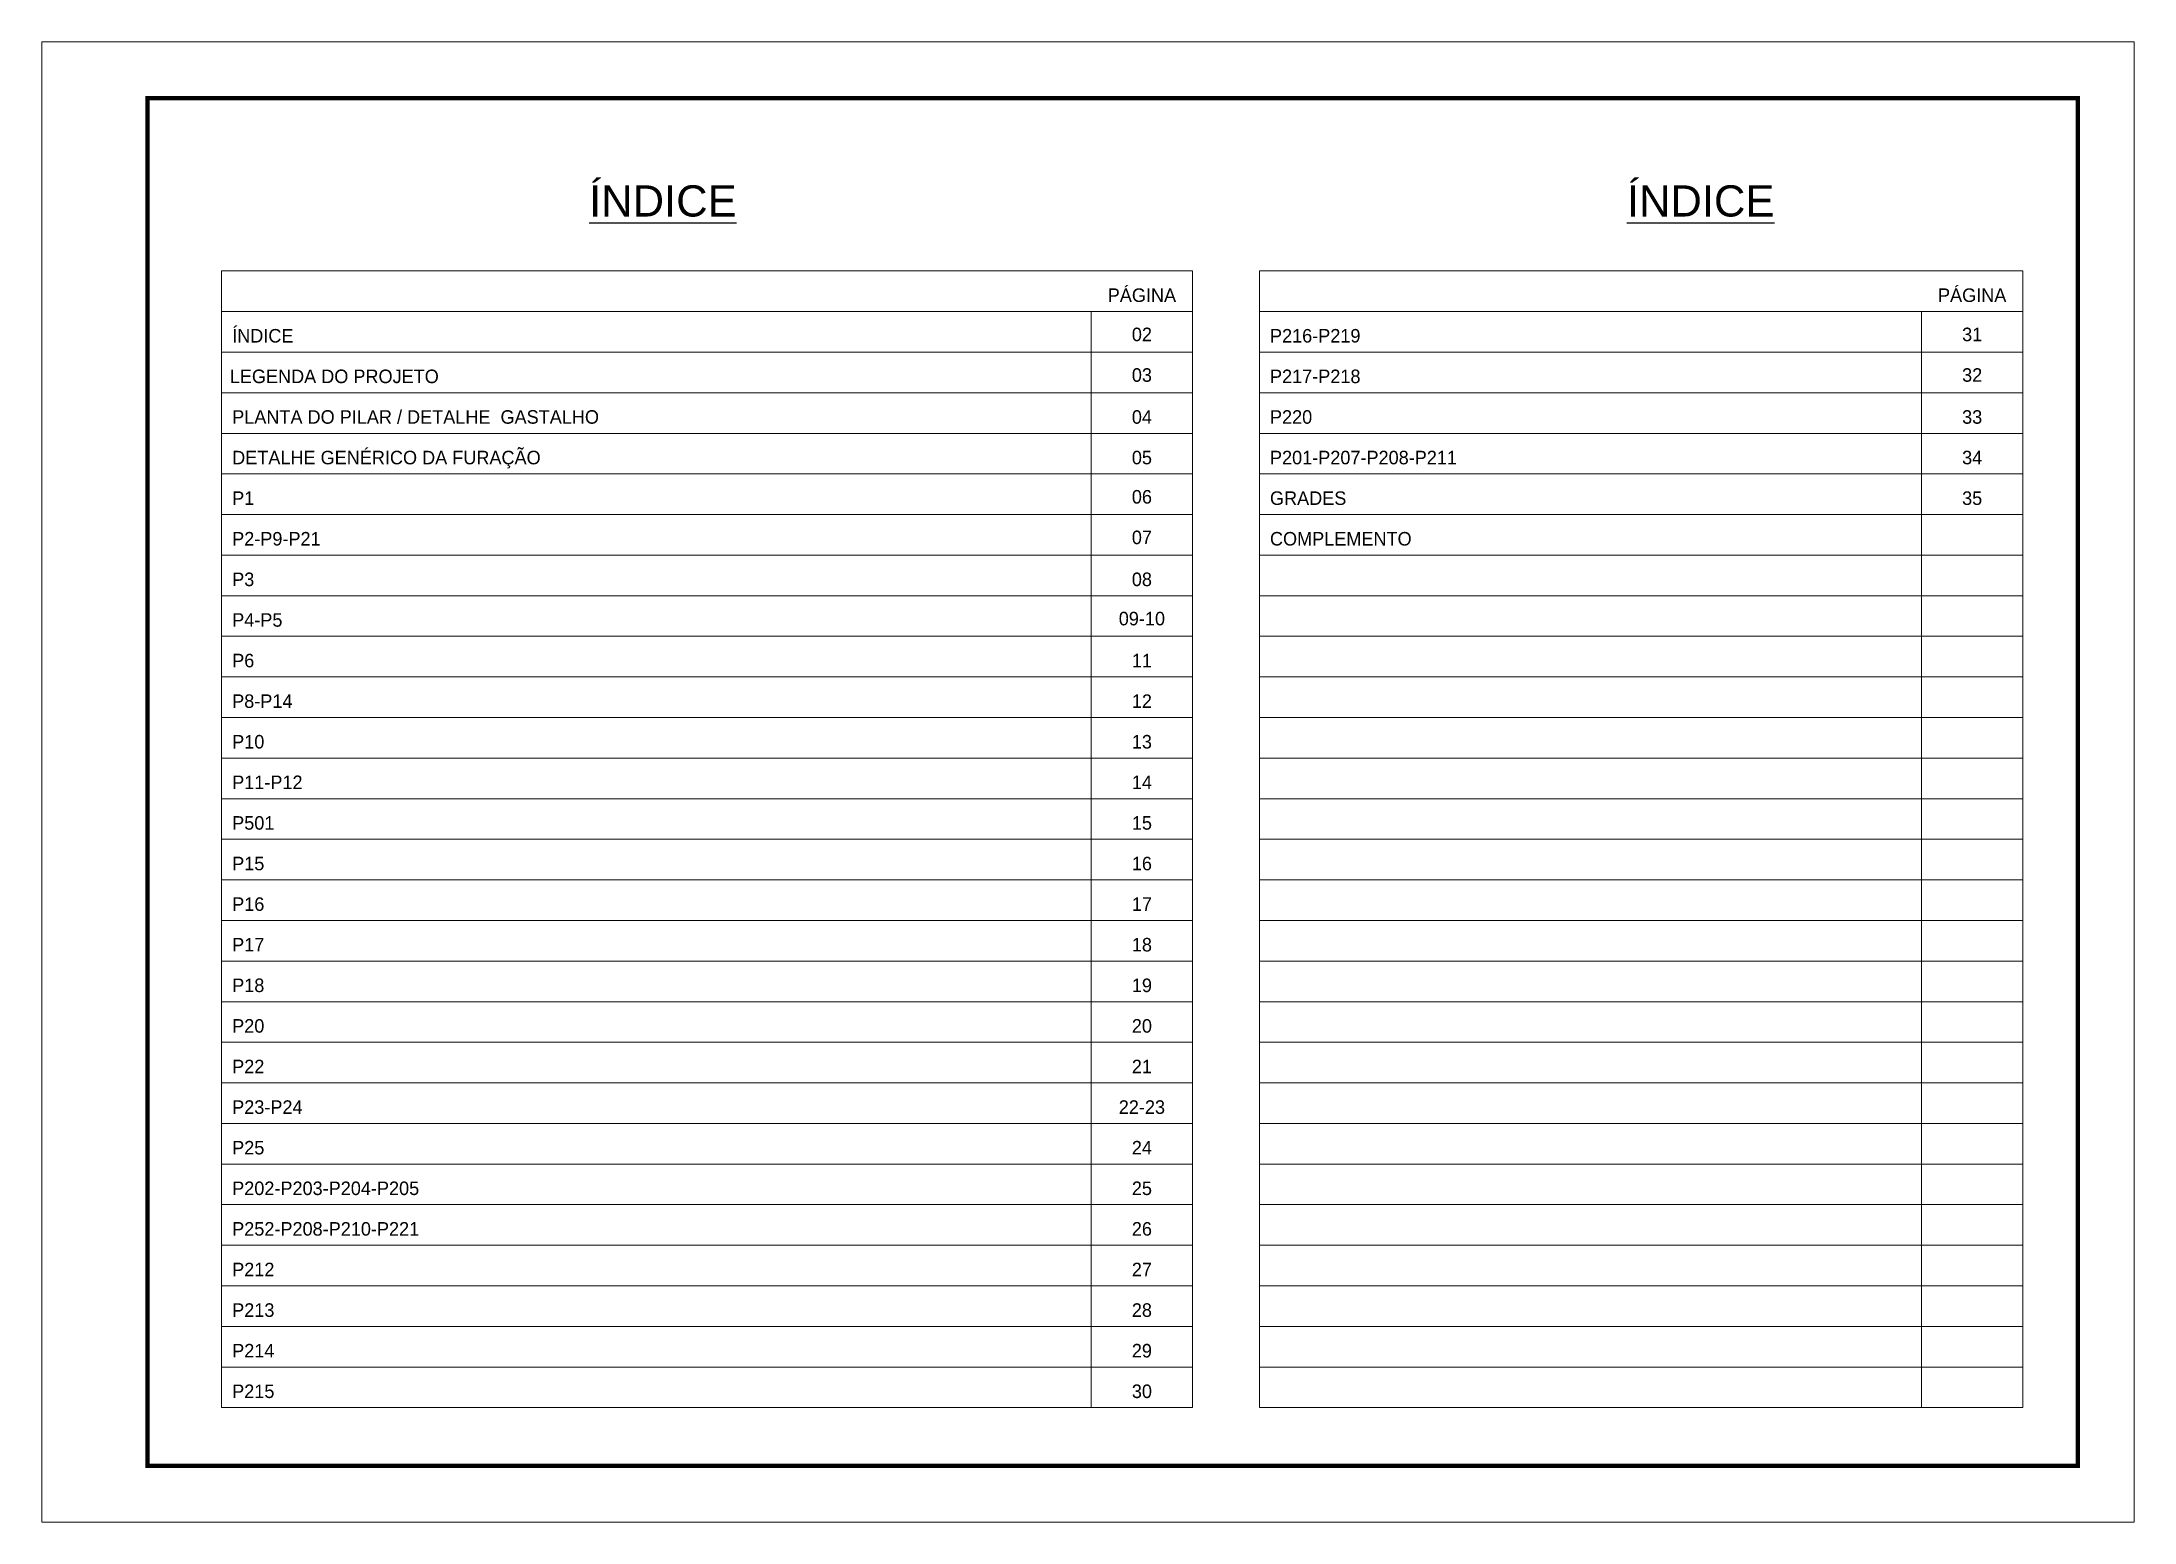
# Model space of a CAD drawing. Extents: x 13379 to 23315, y 867 to 16997.
# Drawn here: x 15984 to 17469, y 15799 to 16849 of the extents above; entities that cross this region are included whole.
import ezdxf
from ezdxf.enums import TextEntityAlignment as Align

# ---------------------------------------------------------------- set-up
doc = ezdxf.new("R2010")
doc.units = 0
doc.layers.add('CARIMBO', color=255, linetype='Continuous', lineweight=9)
doc.layers.add('Folhas', color=255, linetype='Continuous', lineweight=9)
doc.styles.add('ARIAL', font='arial.ttf')
doc.styles.add('Tecnologia', font='')
doc.styles.get('Tecnologia').set_extended_font_data('Forgotten Futurist')

msp = doc.modelspace()

# ---------------------------------------------------------------- texts
at = {"color": 0, "linetype": 'Continuous', "ltscale": 5, "style": 'ARIAL'}
for p in [(16425.27, 16724.64), (17161.83, 16724.64)]:
    msp.add_text('%%UÍNDICE', height=22.118, dxfattribs=at).set_placement(p, align=Align.CENTER)
at = {"layer": 'CARIMBO', "style": 'Tecnologia'}
for s, p in [('PÁGINA', (16765.26, 16664.04)), ('PÁGINA', (17354.53, 16664.04)), ('02', (16765.26, 16636.21)), ('31', (17354.53, 16636.21)), ('03', (16765.26, 16607.41)), ('32', (17354.53, 16607.41)), ('04', (16765.26, 16577.65)), ('33', (17354.53, 16577.65)), ('05', (16765.26, 16548.86)), ('34', (17354.53, 16548.86)), ('06', (16765.26, 16521.03)), ('35', (17354.53, 16520.06)), ('07', (16765.26, 16492.23)), ('08', (16765.26, 16462.47)), ('09-10', (16765.26, 16434.64)), ('11', (16765.26, 16404.87)), ('12', (16765.26, 16376.08)), ('13', (16765.26, 16347.28)), ('14', (16765.26, 16318.49)), ('15', (16765.26, 16289.69)), ('16', (16765.26, 16260.89)), ('17', (16765.26, 16232.1)), ('18', (16765.26, 16203.3)), ('19', (16765.26, 16174.5)), ('20', (16765.26, 16145.71)), ('21', (16765.26, 16116.91)), ('22-23', (16765.26, 16088.12)), ('24', (16765.26, 16059.32)), ('25', (16765.26, 16030.52)), ('26', (16765.26, 16001.73)), ('27', (16765.26, 15972.93)), ('28', (16765.26, 15944.13)), ('29', (16765.26, 15915.34)), ('30', (16765.26, 15886.54))]:
    msp.add_text(s, height=9.599, dxfattribs=at).set_placement(p, align=Align.CENTER)
for s, height, p in [('ÍNDICE', 9.599, (16119.58, 16635.24)), ('P216-P219', 9.599, (16856.15, 16635.24)), ('LEGENDA DO PROJETO', 9.5987, (16117.88, 16606.45)), ('P217-P218', 9.599, (16856.15, 16606.45)), ('PLANTA DO PILAR / DETALHE  GASTALHO ', 9.5987, (16119.58, 16577.65)), ('P220', 9.599, (16856.15, 16577.65)), ('DETALHE GENÉRICO DA FURAÇÃO', 9.5987, (16119.58, 16548.86)), ('P201-P207-P208-P211', 9.5987, (16856.15, 16548.86)), ('P1', 9.599, (16119.58, 16520.06)), ('GRADES', 9.599, (16856.15, 16520.06)), ('P2-P9-P21', 9.599, (16119.58, 16491.26)), ('COMPLEMENTO', 9.5987, (16856.15, 16491.26)), ('P3', 9.599, (16119.58, 16462.47)), ('P4-P5', 9.599, (16119.58, 16433.67)), ('P6', 9.599, (16119.58, 16404.87)), ('P8-P14', 9.599, (16119.58, 16376.08)), ('P10', 9.599, (16119.58, 16347.28)), ('P11-P12', 9.599, (16119.58, 16318.49)), ('P501', 9.599, (16119.58, 16289.69)), ('P15', 9.599, (16119.58, 16260.89)), ('P16', 9.599, (16119.58, 16232.1)), ('P17', 9.599, (16119.58, 16203.3)), ('P18', 9.599, (16119.58, 16174.5)), ('P20', 9.599, (16119.58, 16145.71)), ('P22', 9.599, (16119.58, 16116.91)), ('P23-P24', 9.599, (16119.58, 16088.12)), ('P25', 9.599, (16119.58, 16059.32)), ('P202-P203-P204-P205', 9.5987, (16119.58, 16030.52)), ('P252-P208-P210-P221', 9.5987, (16119.58, 16001.73)), ('P212', 9.599, (16119.58, 15972.93)), ('P213', 9.599, (16119.58, 15944.13)), ('P214', 9.599, (16119.58, 15915.34)), ('P215', 9.599, (16119.58, 15886.54))]:
    msp.add_text(s, height=height, dxfattribs=at).set_placement(p)

# ---------------------------------------------------------------- linework, layer by layer
at = {"layer": 'CARIMBO'}
for p, q in [((16112.09, 16686.03), (16801.17, 16686.03)), ((16112.09, 16686.03), (16112.09, 15879.74)), ((16801.17, 16686.03), (16801.17, 15879.74)), ((16848.65, 16686.03), (17390.44, 16686.03)), ((16848.65, 16686.03), (16848.65, 15879.74)), ((17390.44, 16686.03), (17390.44, 15879.74)), ((16112.09, 16657.23), (16801.17, 16657.23)), ((16729.35, 16657.23), (16729.35, 15879.74)), ((16848.65, 16657.23), (17390.44, 16657.23)), ((17318.62, 16657.23), (17318.62, 15879.74)), ((16112.09, 16628.44), (16801.17, 16628.44)), ((16848.65, 16628.44), (17390.44, 16628.44)), ((16112.09, 16599.64), (16801.17, 16599.64)), ((16848.65, 16599.64), (17390.44, 16599.64)), ((16112.09, 16570.84), (16801.17, 16570.84)), ((16848.65, 16570.84), (17390.44, 16570.84)), ((16112.09, 16542.05), (16801.17, 16542.05)), ((16848.65, 16542.05), (17390.44, 16542.05)), ((16112.09, 16513.25), (16801.17, 16513.25)), ((16848.65, 16513.25), (17390.44, 16513.25)), ((16112.09, 16484.46), (16801.17, 16484.46)), ((16848.65, 16484.46), (17390.44, 16484.46)), ((16112.09, 16455.66), (16801.17, 16455.66)), ((16848.65, 16455.66), (17390.44, 16455.66)), ((16112.09, 16426.86), (16801.17, 16426.86)), ((16848.65, 16426.86), (17390.44, 16426.86)), ((16112.09, 16398.07), (16801.17, 16398.07)), ((16848.65, 16398.07), (17390.44, 16398.07)), ((16112.09, 16369.27), (16801.17, 16369.27)), ((16848.65, 16369.27), (17390.44, 16369.27)), ((16112.09, 16340.47), (16801.17, 16340.47)), ((16848.65, 16340.47), (17390.44, 16340.47)), ((16112.09, 16311.68), (16801.17, 16311.68)), ((16848.65, 16311.68), (17390.44, 16311.68)), ((16112.09, 16282.88), (16801.17, 16282.88)), ((16848.65, 16282.88), (17390.44, 16282.88)), ((16112.09, 16254.09), (16801.17, 16254.09)), ((16848.65, 16254.09), (17390.44, 16254.09)), ((16112.09, 16225.29), (16801.17, 16225.29)), ((16848.65, 16225.29), (17390.44, 16225.29)), ((16112.09, 16196.49), (16801.17, 16196.49)), ((16848.65, 16196.49), (17390.44, 16196.49)), ((16112.09, 16167.7), (16801.17, 16167.7)), ((16848.65, 16167.7), (17390.44, 16167.7)), ((16112.09, 16138.9), (16801.17, 16138.9)), ((16848.65, 16138.9), (17390.44, 16138.9)), ((16112.09, 16110.11), (16801.17, 16110.11)), ((16848.65, 16110.11), (17390.44, 16110.11)), ((16112.09, 16081.31), (16801.17, 16081.31)), ((16848.65, 16081.31), (17390.44, 16081.31)), ((16112.09, 16052.51), (16801.17, 16052.51)), ((16848.65, 16052.51), (17390.44, 16052.51)), ((16112.09, 16023.72), (16801.17, 16023.72)), ((16848.65, 16023.72), (17390.44, 16023.72)), ((16112.09, 15994.92), (16801.17, 15994.92)), ((16848.65, 15994.92), (17390.44, 15994.92)), ((16112.09, 15966.12), (16801.17, 15966.12)), ((16848.65, 15966.12), (17390.44, 15966.12)), ((16112.09, 15937.33), (16801.17, 15937.33)), ((16848.65, 15937.33), (17390.44, 15937.33)), ((16112.09, 15908.53), (16801.17, 15908.53)), ((16848.65, 15908.53), (17390.44, 15908.53)), ((16112.09, 15879.74), (16801.17, 15879.74)), ((16848.65, 15879.74), (17390.44, 15879.74))]:
    msp.add_line(p, q, dxfattribs=at)
at = {"layer": 'Folhas'}
msp.add_lwpolyline([(15984.5, 15798.52), (17469.5, 15798.52), (17469.5, 16848.52), (15984.5, 16848.52)], close=True, dxfattribs=at)
at = {"layer": 'Folhas', "color": 30, "const_width": 3}
msp.add_lwpolyline([(16059.5, 15838.52), (17429.5, 15838.52), (17429.5, 16808.52), (16059.5, 16808.52)], close=True, dxfattribs=at)

msp.set_redraw_order([(e.dxf.handle, doc.entitydb.next_handle()) for e in msp.query("TEXT MTEXT ATTDEF DIMENSION ARC_DIMENSION")])  # texts and dimensions are drawn at this point

doc.saveas('drawing.dxf')
